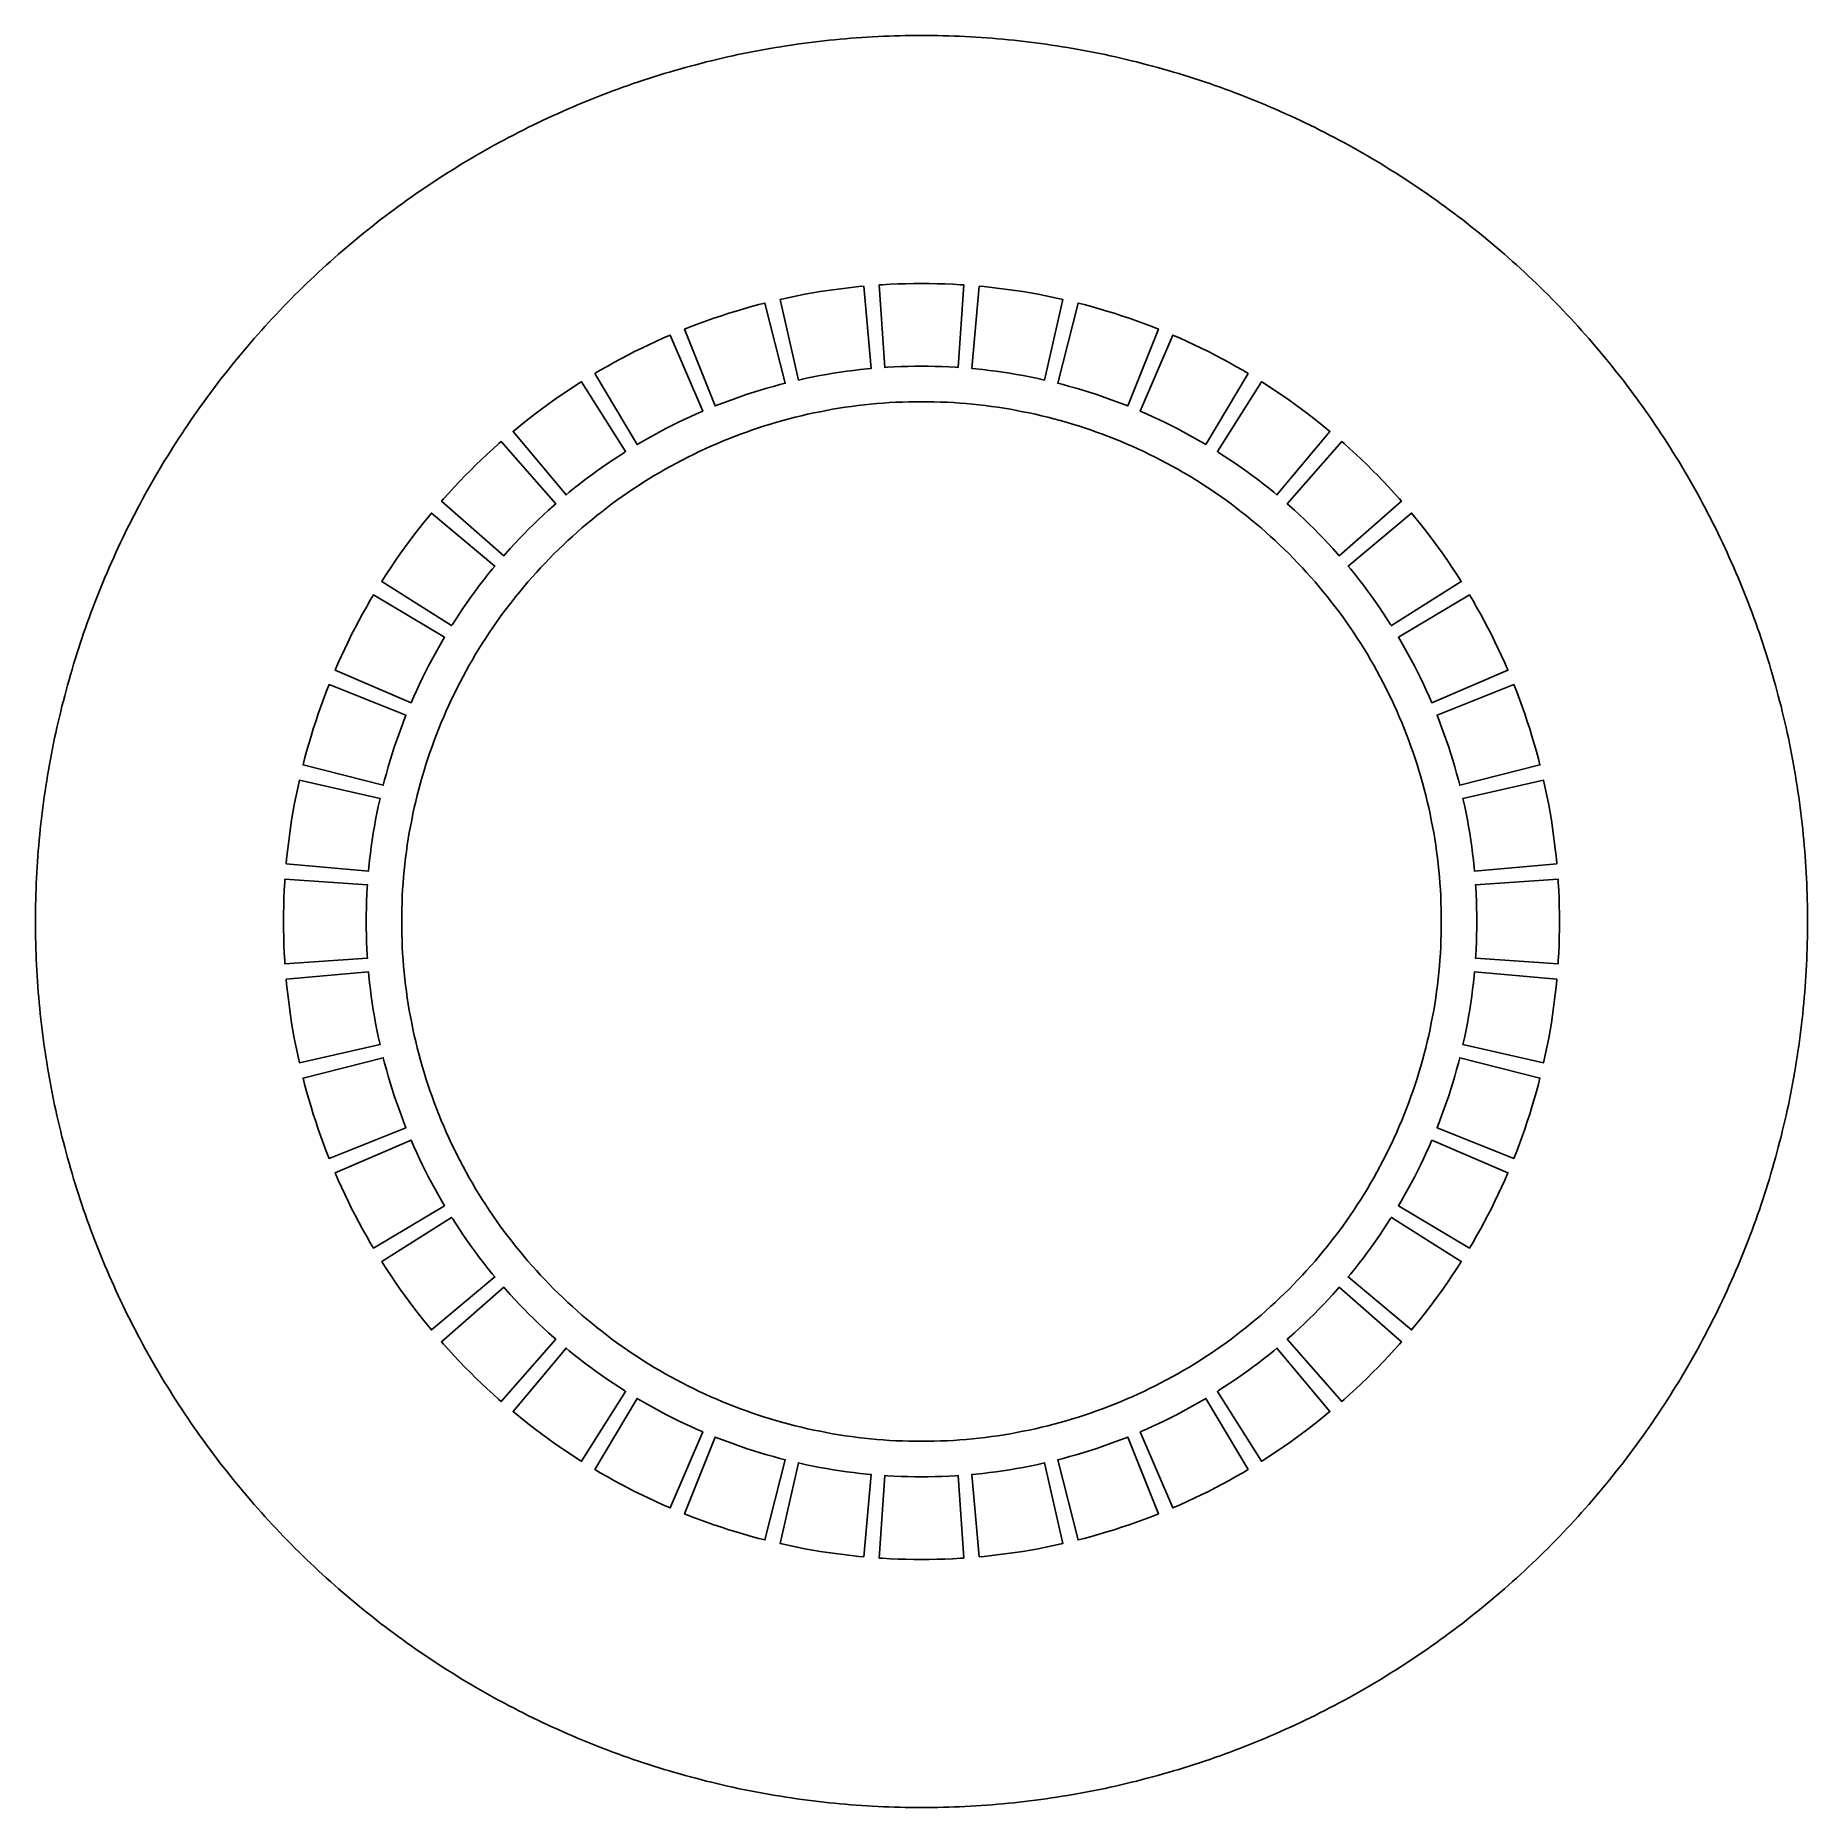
# Model space of a CAD drawing. Header units: metres. Extents: x 0 to 300, y 0 to 300.
import ezdxf

# ---------------------------------------------------------------- set-up
doc = ezdxf.new("R2010")
doc.units = ezdxf.units.M

msp = doc.modelspace()

# ---------------------------------------------------------------- linework, layer by layer
at = {"layer": 'CUT'}
for points in [[(299.9887, 151.8407), (299.9746, 152.761), (299.9548, 153.6812), (299.9294, 154.6012), (299.8984, 155.5211), (299.8617, 156.4407), (299.8193, 157.3602), (299.7713, 158.2793), (299.7177, 159.1981), (299.6585, 160.1166), (299.5936, 161.0347), (299.523, 161.9524), (299.4469, 162.8696), (299.3651, 163.7863), (299.2777, 164.7026), (299.1847, 165.6182), (299.086, 166.5333), (298.9818, 167.4478), (298.8719, 168.3616), (298.7565, 169.2747), (298.6354, 170.1871), (298.5087, 171.0987), (298.3765, 172.0096), (298.2386, 172.9196), (298.0952, 173.8287), (297.9462, 174.737), (297.7916, 175.6443), (297.6315, 176.5506), (297.4658, 177.456), (297.2946, 178.3603), (297.1178, 179.2635), (296.9355, 180.1657), (296.7476, 181.0667), (296.5542, 181.9665), (296.3553, 182.8652), (296.1509, 183.7626), (295.941, 184.6587), (295.7256, 185.5535), (295.5047, 186.447), (295.2783, 187.3391), (295.0465, 188.2298), (294.8092, 189.1191), (294.5664, 190.0069), (294.3182, 190.8932), (294.0646, 191.778), (293.8055, 192.6611), (293.5411, 193.5427), (293.2712, 194.4226), (292.9959, 195.3009), (292.7153, 196.1774), (292.4292, 197.0523), (292.1378, 197.9253), (291.8411, 198.7965), (291.539, 199.6659), (291.2316, 200.5335), (290.9189, 201.3991), (290.6009, 202.2628), (290.2775, 203.1245), (289.9489, 203.9843), (289.615, 204.8419), (289.2759, 205.6976), (288.9315, 206.5511), (288.5819, 207.4025), (288.2271, 208.2518), (287.8671, 209.0988), (287.5019, 209.9436), (287.1315, 210.7862), (286.7559, 211.6265), (286.3752, 212.4644), (285.9894, 213.3), (285.5984, 214.1333), (285.2023, 214.9641), (284.8012, 215.7924), (284.3949, 216.6183), (283.9836, 217.4417), (283.5673, 218.2625), (283.1459, 219.0808), (282.7196, 219.8965), (282.2882, 220.7095), (281.8518, 221.5199), (281.4105, 222.3276), (280.9642, 223.1325), (280.513, 223.9347), (280.0569, 224.7342), (279.5959, 225.5308), (279.13, 226.3245), (278.6593, 227.1154), (278.1837, 227.9034), (277.7033, 228.6885), (277.2181, 229.4705), (276.728, 230.2496), (276.2332, 231.0257), (275.7337, 231.7987), (275.2294, 232.5687), (274.7204, 233.3355), (274.2068, 234.0992), (273.6884, 234.8598), (273.1654, 235.6171), (272.6377, 236.3712), (272.1054, 237.1221), (271.5686, 237.8697), (271.0271, 238.614), (270.4811, 239.3549), (269.9306, 240.0925), (269.3755, 240.8267), (268.816, 241.5574), (268.252, 242.2847), (267.6835, 243.0086), (267.1106, 243.7289), (266.5333, 244.4457), (265.9516, 245.159), (265.3655, 245.8687), (264.7751, 246.5747), (264.1804, 247.2772), (263.5813, 247.9759), (262.978, 248.671), (262.3705, 249.3624), (261.7587, 250.05), (261.1427, 250.7338), (260.5225, 251.4139), (259.8981, 252.0901), (259.2697, 252.7626), (258.6371, 253.4311), (258.0004, 254.0957), (257.3596, 254.7564), (256.7148, 255.4132), (256.066, 256.066), (255.4132, 256.7148), (254.7564, 257.3596), (254.0957, 258.0004), (253.4311, 258.6371), (252.7626, 259.2697), (252.0901, 259.8981), (251.4139, 260.5225), (250.7338, 261.1427), (250.05, 261.7587), (249.3624, 262.3705), (248.671, 262.978), (247.9759, 263.5813), (247.2772, 264.1804), (246.5747, 264.7751), (245.8687, 265.3655), (245.159, 265.9516), (244.4457, 266.5333), (243.7289, 267.1106), (243.0086, 267.6835), (242.2847, 268.252), (241.5574, 268.816), (240.8267, 269.3755), (240.0925, 269.9306), (239.3549, 270.4811), (238.614, 271.0271), (237.8697, 271.5686), (237.1221, 272.1054), (236.3712, 272.6377), (235.6171, 273.1654), (234.8598, 273.6884), (234.0992, 274.2068), (233.3355, 274.7204), (232.5687, 275.2294), (231.7987, 275.7337), (231.0257, 276.2332), (230.2496, 276.728), (229.4705, 277.2181), (228.6885, 277.7033), (227.9034, 278.1837), (227.1154, 278.6593), (226.3245, 279.13), (225.5308, 279.5959), (224.7342, 280.0569), (223.9347, 280.513), (223.1325, 280.9642), (222.3276, 281.4105), (221.5199, 281.8518), (220.7095, 282.2882), (219.8965, 282.7196), (219.0808, 283.1459), (218.2625, 283.5673), (217.4417, 283.9836), (216.6183, 284.3949), (215.7924, 284.8012), (214.9641, 285.2023), (214.1333, 285.5984), (213.3, 285.9894), (212.4644, 286.3752), (211.6265, 286.7559), (210.7862, 287.1315), (209.9436, 287.5019), (209.0988, 287.8671), (208.2518, 288.2271), (207.4025, 288.5819), (206.5511, 288.9315), (205.6976, 289.2759), (204.8419, 289.615), (203.9843, 289.9489), (203.1245, 290.2775), (202.2628, 290.6009), (201.3991, 290.9189), (200.5335, 291.2316), (199.6659, 291.539), (198.7965, 291.8411), (197.9253, 292.1378), (197.0523, 292.4292), (196.1774, 292.7153), (195.3009, 292.9959), (194.4226, 293.2712), (193.5427, 293.5411), (192.6611, 293.8055), (191.778, 294.0646), (190.8932, 294.3182), (190.0069, 294.5664), (189.1191, 294.8092), (188.2298, 295.0465), (187.3391, 295.2783), (186.447, 295.5047), (185.5535, 295.7256), (184.6587, 295.941), (183.7626, 296.1509), (182.8652, 296.3553), (181.9665, 296.5542), (181.0667, 296.7476), (180.1657, 296.9355), (179.2635, 297.1178), (178.3603, 297.2946), (177.456, 297.4658), (176.5506, 297.6315), (175.6443, 297.7916), (174.737, 297.9462), (173.8287, 298.0952), (172.9196, 298.2386), (172.0096, 298.3765), (171.0987, 298.5087), (170.1871, 298.6354), (169.2747, 298.7565), (168.3616, 298.8719), (167.4478, 298.9818), (166.5333, 299.086), (165.6182, 299.1847), (164.7026, 299.2777), (163.7863, 299.3651), (162.8696, 299.4469), (161.9524, 299.523), (161.0347, 299.5936), (160.1166, 299.6585), (159.1981, 299.7177), (158.2793, 299.7713), (157.3602, 299.8193), (156.4407, 299.8617), (155.5211, 299.8984), (154.6012, 299.9294), (153.6812, 299.9548), (152.761, 299.9746), (151.8407, 299.9887), (150.9204, 299.9972), (150, 300), (149.0796, 299.9972), (148.1593, 299.9887), (147.239, 299.9746), (146.3188, 299.9548), (145.3988, 299.9294), (144.4789, 299.8984), (143.5593, 299.8617), (142.6398, 299.8193), (141.7207, 299.7713), (140.8019, 299.7177), (139.8834, 299.6585), (138.9653, 299.5936), (138.0476, 299.523), (137.1304, 299.4469), (136.2137, 299.3651), (135.2974, 299.2777), (134.3818, 299.1847), (133.4667, 299.086), (132.5522, 298.9818), (131.6384, 298.8719), (130.7253, 298.7565), (129.8129, 298.6354), (128.9013, 298.5087), (127.9904, 298.3765), (127.0804, 298.2386), (126.1713, 298.0952), (125.263, 297.9462), (124.3557, 297.7916), (123.4494, 297.6315), (122.544, 297.4658), (121.6397, 297.2946), (120.7365, 297.1178), (119.8343, 296.9355), (118.9333, 296.7476), (118.0335, 296.5542), (117.1348, 296.3553), (116.2374, 296.1509), (115.3413, 295.941), (114.4465, 295.7256), (113.553, 295.5047), (112.6609, 295.2783), (111.7702, 295.0465), (110.8809, 294.8092), (109.9931, 294.5664), (109.1068, 294.3182), (108.222, 294.0646), (107.3389, 293.8055), (106.4573, 293.5411), (105.5774, 293.2712), (104.6991, 292.9959), (103.8226, 292.7153), (102.9477, 292.4292), (102.0747, 292.1378), (101.2035, 291.8411), (100.3341, 291.539), (99.4665, 291.2316), (98.6009, 290.9189), (97.7372, 290.6009), (96.8755, 290.2775), (96.0157, 289.9489), (95.1581, 289.615), (94.3024, 289.2759), (93.4489, 288.9315), (92.5975, 288.5819), (91.7482, 288.2271), (90.9012, 287.8671), (90.0564, 287.5019), (89.2138, 287.1315), (88.3735, 286.7559), (87.5356, 286.3752), (86.7, 285.9894), (85.8667, 285.5984), (85.0359, 285.2023), (84.2076, 284.8012), (83.3817, 284.3949), (82.5583, 283.9836), (81.7375, 283.5673), (80.9192, 283.1459), (80.1035, 282.7196), (79.2905, 282.2882), (78.4801, 281.8518), (77.6724, 281.4105), (76.8675, 280.9642), (76.0653, 280.513), (75.2658, 280.0569), (74.4692, 279.5959), (73.6755, 279.13), (72.8846, 278.6593), (72.0966, 278.1837), (71.3115, 277.7033), (70.5295, 277.2181), (69.7504, 276.728), (68.9743, 276.2332), (68.2013, 275.7337), (67.4313, 275.2294), (66.6645, 274.7204), (65.9008, 274.2068), (65.1402, 273.6884), (64.3829, 273.1654), (63.6288, 272.6377), (62.8779, 272.1054), (62.1303, 271.5686), (61.386, 271.0271), (60.6451, 270.4811), (59.9075, 269.9306), (59.1733, 269.3755), (58.4426, 268.816), (57.7153, 268.252), (56.9914, 267.6835), (56.2711, 267.1106), (55.5543, 266.5333), (54.841, 265.9516), (54.1313, 265.3655), (53.4253, 264.7751), (52.7228, 264.1804), (52.0241, 263.5813), (51.329, 262.978), (50.6376, 262.3705), (49.95, 261.7587), (49.2662, 261.1427), (48.5861, 260.5225), (47.9099, 259.8981), (47.2374, 259.2697), (46.5689, 258.6371), (45.9043, 258.0004), (45.2436, 257.3596), (44.5868, 256.7148), (43.934, 256.066), (43.2852, 255.4132), (42.6404, 254.7564), (41.9996, 254.0957), (41.3629, 253.4311), (40.7303, 252.7626), (40.1019, 252.0901), (39.4775, 251.4139), (38.8573, 250.7338), (38.2413, 250.05), (37.6295, 249.3624), (37.022, 248.671), (36.4187, 247.9759), (35.8196, 247.2772), (35.2249, 246.5747), (34.6345, 245.8687), (34.0484, 245.159), (33.4667, 244.4457), (32.8894, 243.7289), (32.3165, 243.0086), (31.748, 242.2847), (31.184, 241.5574), (30.6245, 240.8267), (30.0694, 240.0925), (29.5189, 239.3549), (28.9729, 238.614), (28.4314, 237.8697), (27.8946, 237.1221), (27.3623, 236.3712), (26.8346, 235.6171), (26.3116, 234.8598), (25.7932, 234.0992), (25.2796, 233.3355), (24.7706, 232.5687), (24.2663, 231.7987), (23.7668, 231.0257), (23.272, 230.2496), (22.7819, 229.4705), (22.2967, 228.6885), (21.8163, 227.9034), (21.3407, 227.1154), (20.87, 226.3245), (20.4041, 225.5308), (19.9431, 224.7342), (19.487, 223.9347), (19.0358, 223.1325), (18.5895, 222.3276), (18.1482, 221.5199), (17.7118, 220.7095), (17.2804, 219.8965), (16.8541, 219.0808), (16.4327, 218.2625), (16.0164, 217.4417), (15.6051, 216.6183), (15.1988, 215.7924), (14.7977, 214.9641), (14.4016, 214.1333), (14.0106, 213.3), (13.6248, 212.4644), (13.2441, 211.6265), (12.8685, 210.7862), (12.4981, 209.9436), (12.1329, 209.0988), (11.7729, 208.2518), (11.4181, 207.4025), (11.0685, 206.5511), (10.7241, 205.6976), (10.385, 204.8419), (10.0511, 203.9843), (9.7225, 203.1245), (9.3991, 202.2628), (9.0811, 201.3991), (8.7684, 200.5335), (8.461, 199.6659), (8.1589, 198.7965), (7.8622, 197.9253), (7.5708, 197.0523), (7.2847, 196.1774), (7.0041, 195.3009), (6.7288, 194.4226), (6.4589, 193.5427), (6.1945, 192.6611), (5.9354, 191.778), (5.6818, 190.8932), (5.4336, 190.0069), (5.1908, 189.1191), (4.9535, 188.2298), (4.7217, 187.3391), (4.4953, 186.447), (4.2744, 185.5535), (4.059, 184.6587), (3.8491, 183.7626), (3.6447, 182.8652), (3.4458, 181.9665), (3.2524, 181.0667), (3.0645, 180.1657), (2.8822, 179.2635), (2.7054, 178.3603), (2.5342, 177.456), (2.3685, 176.5506), (2.2084, 175.6443), (2.0538, 174.737), (1.9048, 173.8287), (1.7614, 172.9196), (1.6235, 172.0096), (1.4913, 171.0987), (1.3646, 170.1871), (1.2435, 169.2747), (1.1281, 168.3616), (1.0182, 167.4478), (0.914, 166.5333), (0.8153, 165.6182), (0.7223, 164.7026), (0.6349, 163.7863), (0.5531, 162.8696), (0.477, 161.9524), (0.4064, 161.0347), (0.3415, 160.1166), (0.2823, 159.1981), (0.2287, 158.2793), (0.1807, 157.3602), (0.1383, 156.4407), (0.1016, 155.5211), (0.0706, 154.6012), (0.0452, 153.6812), (0.0254, 152.761), (0.0113, 151.8407), (0.0028, 150.9204), (0, 150), (0.0028, 149.0796), (0.0113, 148.1593), (0.0254, 147.239), (0.0452, 146.3188), (0.0706, 145.3988), (0.1016, 144.4789), (0.1383, 143.5593), (0.1807, 142.6398), (0.2287, 141.7207), (0.2823, 140.8019), (0.3415, 139.8834), (0.4064, 138.9653), (0.477, 138.0476), (0.5531, 137.1304), (0.6349, 136.2137), (0.7223, 135.2974), (0.8153, 134.3818), (0.914, 133.4667), (1.0182, 132.5522), (1.1281, 131.6384), (1.2435, 130.7253), (1.3646, 129.8129), (1.4913, 128.9013), (1.6235, 127.9904), (1.7614, 127.0804), (1.9048, 126.1713), (2.0538, 125.263), (2.2084, 124.3557), (2.3685, 123.4494), (2.5342, 122.544), (2.7054, 121.6397), (2.8822, 120.7365), (3.0645, 119.8343), (3.2524, 118.9333), (3.4458, 118.0335), (3.6447, 117.1348), (3.8491, 116.2374), (4.059, 115.3413), (4.2744, 114.4465), (4.4953, 113.553), (4.7217, 112.6609), (4.9535, 111.7702), (5.1908, 110.8809), (5.4336, 109.9931), (5.6818, 109.1068), (5.9354, 108.222), (6.1945, 107.3389), (6.4589, 106.4573), (6.7288, 105.5774), (7.0041, 104.6991), (7.2847, 103.8226), (7.5708, 102.9477), (7.8622, 102.0747), (8.1589, 101.2035), (8.461, 100.3341), (8.7684, 99.4665), (9.0811, 98.6009), (9.3991, 97.7372), (9.7225, 96.8755), (10.0511, 96.0157), (10.385, 95.1581), (10.7241, 94.3024), (11.0685, 93.4489), (11.4181, 92.5975), (11.7729, 91.7482), (12.1329, 90.9012), (12.4981, 90.0564), (12.8685, 89.2138), (13.2441, 88.3735), (13.6248, 87.5356), (14.0106, 86.7), (14.4016, 85.8667), (14.7977, 85.0359), (15.1988, 84.2076), (15.6051, 83.3817), (16.0164, 82.5583), (16.4327, 81.7375), (16.8541, 80.9192), (17.2804, 80.1035), (17.7118, 79.2905), (18.1482, 78.4801), (18.5895, 77.6724), (19.0358, 76.8675), (19.487, 76.0653), (19.9431, 75.2658), (20.4041, 74.4692), (20.87, 73.6755), (21.3407, 72.8846), (21.8163, 72.0966), (22.2967, 71.3115), (22.7819, 70.5295), (23.272, 69.7504), (23.7668, 68.9743), (24.2663, 68.2013), (24.7706, 67.4313), (25.2796, 66.6645), (25.7932, 65.9008), (26.3116, 65.1402), (26.8346, 64.3829), (27.3623, 63.6288), (27.8946, 62.8779), (28.4314, 62.1303), (28.9729, 61.386), (29.5189, 60.6451), (30.0694, 59.9075), (30.6245, 59.1733), (31.184, 58.4426), (31.748, 57.7153), (32.3165, 56.9914), (32.8894, 56.2711), (33.4667, 55.5543), (34.0484, 54.841), (34.6345, 54.1313), (35.2249, 53.4253), (35.8196, 52.7228), (36.4187, 52.0241), (37.022, 51.329), (37.6295, 50.6376), (38.2413, 49.95), (38.8573, 49.2662), (39.4775, 48.5861), (40.1019, 47.9099), (40.7303, 47.2374), (41.3629, 46.5689), (41.9996, 45.9043), (42.6404, 45.2436), (43.2852, 44.5868), (43.934, 43.934), (44.5868, 43.2852), (45.2436, 42.6404), (45.9043, 41.9996), (46.5689, 41.3629), (47.2374, 40.7303), (47.9099, 40.1019), (48.5861, 39.4775), (49.2662, 38.8573), (49.95, 38.2413), (50.6376, 37.6295), (51.329, 37.022), (52.0241, 36.4187), (52.7228, 35.8196), (53.4253, 35.2249), (54.1313, 34.6345), (54.841, 34.0484), (55.5543, 33.4667), (56.2711, 32.8894), (56.9914, 32.3165), (57.7153, 31.748), (58.4426, 31.184), (59.1733, 30.6245), (59.9075, 30.0694), (60.6451, 29.5189), (61.386, 28.9729), (62.1303, 28.4314), (62.8779, 27.8946), (63.6288, 27.3623), (64.3829, 26.8346), (65.1402, 26.3116), (65.9008, 25.7932), (66.6645, 25.2796), (67.4313, 24.7706), (68.2013, 24.2663), (68.9743, 23.7668), (69.7504, 23.272), (70.5295, 22.7819), (71.3115, 22.2967), (72.0966, 21.8163), (72.8846, 21.3407), (73.6755, 20.87), (74.4692, 20.4041), (75.2658, 19.9431), (76.0653, 19.487), (76.8675, 19.0358), (77.6724, 18.5895), (78.4801, 18.1482), (79.2905, 17.7118), (80.1035, 17.2804), (80.9192, 16.8541), (81.7375, 16.4327), (82.5583, 16.0164), (83.3817, 15.6051), (84.2076, 15.1988), (85.0359, 14.7977), (85.8667, 14.4016), (86.7, 14.0106), (87.5356, 13.6248), (88.3735, 13.2441), (89.2138, 12.8685), (90.0564, 12.4981), (90.9012, 12.1329), (91.7482, 11.7729), (92.5975, 11.4181), (93.4489, 11.0685), (94.3024, 10.7241), (95.1581, 10.385), (96.0157, 10.0511), (96.8755, 9.7225), (97.7372, 9.3991), (98.6009, 9.0811), (99.4665, 8.7684), (100.3341, 8.461), (101.2035, 8.1589), (102.0747, 7.8622), (102.9477, 7.5708), (103.8226, 7.2847), (104.6991, 7.0041), (105.5774, 6.7288), (106.4573, 6.4589), (107.3389, 6.1945), (108.222, 5.9354), (109.1068, 5.6818), (109.9931, 5.4336), (110.8809, 5.1908), (111.7702, 4.9535), (112.6609, 4.7217), (113.553, 4.4953), (114.4465, 4.2744), (115.3413, 4.059), (116.2374, 3.8491), (117.1348, 3.6447), (118.0335, 3.4458), (118.9333, 3.2524), (119.8343, 3.0645), (120.7365, 2.8822), (121.6397, 2.7054), (122.544, 2.5342), (123.4494, 2.3685), (124.3557, 2.2084), (125.263, 2.0538), (126.1713, 1.9048), (127.0804, 1.7614), (127.9904, 1.6235), (128.9013, 1.4913), (129.8129, 1.3646), (130.7253, 1.2435), (131.6384, 1.1281), (132.5522, 1.0182), (133.4667, 0.914), (134.3818, 0.8153), (135.2974, 0.7223), (136.2137, 0.6349), (137.1304, 0.5531), (138.0476, 0.477), (138.9653, 0.4064), (139.8834, 0.3415), (140.8019, 0.2823), (141.7207, 0.2287), (142.6398, 0.1807), (143.5593, 0.1383), (144.4789, 0.1016), (145.3988, 0.0706), (146.3188, 0.0452), (147.239, 0.0254), (148.1593, 0.0113), (149.0796, 0.0028), (150, 0), (150.9204, 0.0028), (151.8407, 0.0113), (152.761, 0.0254), (153.6812, 0.0452), (154.6012, 0.0706), (155.5211, 0.1016), (156.4407, 0.1383), (157.3602, 0.1807), (158.2793, 0.2287), (159.1981, 0.2823), (160.1166, 0.3415), (161.0347, 0.4064), (161.9524, 0.477), (162.8696, 0.5531), (163.7863, 0.6349), (164.7026, 0.7223), (165.6182, 0.8153), (166.5333, 0.914), (167.4478, 1.0182), (168.3616, 1.1281), (169.2747, 1.2435), (170.1871, 1.3646), (171.0987, 1.4913), (172.0096, 1.6235), (172.9196, 1.7614), (173.8287, 1.9048), (174.737, 2.0538), (175.6443, 2.2084), (176.5506, 2.3685), (177.456, 2.5342), (178.3603, 2.7054), (179.2635, 2.8822), (180.1657, 3.0645), (181.0667, 3.2524), (181.9665, 3.4458), (182.8652, 3.6447), (183.7626, 3.8491), (184.6587, 4.059), (185.5535, 4.2744), (186.447, 4.4953), (187.3391, 4.7217), (188.2298, 4.9535), (189.1191, 5.1908), (190.0069, 5.4336), (190.8932, 5.6818), (191.778, 5.9354), (192.6611, 6.1945), (193.5427, 6.4589), (194.4226, 6.7288), (195.3009, 7.0041), (196.1774, 7.2847), (197.0523, 7.5708), (197.9253, 7.8622), (198.7965, 8.1589), (199.6659, 8.461), (200.5335, 8.7684), (201.3991, 9.0811), (202.2628, 9.3991), (203.1245, 9.7225), (203.9843, 10.0511), (204.8419, 10.385), (205.6976, 10.7241), (206.5511, 11.0685), (207.4025, 11.4181), (208.2518, 11.7729), (209.0988, 12.1329), (209.9436, 12.4981), (210.7862, 12.8685), (211.6265, 13.2441), (212.4644, 13.6248), (213.3, 14.0106), (214.1333, 14.4016), (214.9641, 14.7977), (215.7924, 15.1988), (216.6183, 15.6051), (217.4417, 16.0164), (218.2625, 16.4327), (219.0808, 16.8541), (219.8965, 17.2804), (220.7095, 17.7118), (221.5199, 18.1482), (222.3276, 18.5895), (223.1325, 19.0358), (223.9347, 19.487), (224.7342, 19.9431), (225.5308, 20.4041), (226.3245, 20.87), (227.1154, 21.3407), (227.9034, 21.8163), (228.6885, 22.2967), (229.4705, 22.7819), (230.2496, 23.272), (231.0257, 23.7668), (231.7987, 24.2663), (232.5687, 24.7706), (233.3355, 25.2796), (234.0992, 25.7932), (234.8598, 26.3116), (235.6171, 26.8346), (236.3712, 27.3623), (237.1221, 27.8946), (237.8697, 28.4314), (238.614, 28.9729), (239.3549, 29.5189), (240.0925, 30.0694), (240.8267, 30.6245), (241.5574, 31.184), (242.2847, 31.748), (243.0086, 32.3165), (243.7289, 32.8894), (244.4457, 33.4667), (245.159, 34.0484), (245.8687, 34.6345), (246.5747, 35.2249), (247.2772, 35.8196), (247.9759, 36.4187), (248.671, 37.022), (249.3624, 37.6295), (250.05, 38.2413), (250.7338, 38.8573), (251.4139, 39.4775), (252.0901, 40.1019), (252.7626, 40.7303), (253.4311, 41.3629), (254.0957, 41.9996), (254.7564, 42.6404), (255.4132, 43.2852), (256.066, 43.934), (256.7148, 44.5868), (257.3596, 45.2436), (258.0004, 45.9043), (258.6371, 46.5689), (259.2697, 47.2374), (259.8981, 47.9099), (260.5225, 48.5861), (261.1427, 49.2662), (261.7587, 49.95), (262.3705, 50.6376), (262.978, 51.329), (263.5813, 52.0241), (264.1804, 52.7228), (264.7751, 53.4253), (265.3655, 54.1313), (265.9516, 54.841), (266.5333, 55.5543), (267.1106, 56.2711), (267.6835, 56.9914), (268.252, 57.7153), (268.816, 58.4426), (269.3755, 59.1733), (269.9306, 59.9075), (270.4811, 60.6451), (271.0271, 61.386), (271.5686, 62.1303), (272.1054, 62.8779), (272.6377, 63.6288), (273.1654, 64.3829), (273.6884, 65.1402), (274.2068, 65.9008), (274.7204, 66.6645), (275.2294, 67.4313), (275.7337, 68.2013), (276.2332, 68.9743), (276.728, 69.7504), (277.2181, 70.5295), (277.7033, 71.3115), (278.1837, 72.0966), (278.6593, 72.8846), (279.13, 73.6755), (279.5959, 74.4692), (280.0569, 75.2658), (280.513, 76.0653), (280.9642, 76.8675), (281.4105, 77.6724), (281.8518, 78.4801), (282.2882, 79.2905), (282.7196, 80.1035), (283.1459, 80.9192), (283.5673, 81.7375), (283.9836, 82.5583), (284.3949, 83.3817), (284.8012, 84.2076), (285.2023, 85.0359), (285.5984, 85.8667), (285.9894, 86.7), (286.3752, 87.5356), (286.7559, 88.3735), (287.1315, 89.2138), (287.5019, 90.0564), (287.8671, 90.9012), (288.2271, 91.7482), (288.5819, 92.5975), (288.9315, 93.4489), (289.2759, 94.3024), (289.615, 95.1581), (289.9489, 96.0157), (290.2775, 96.8755), (290.6009, 97.7372), (290.9189, 98.6009), (291.2316, 99.4665), (291.539, 100.3341), (291.8411, 101.2035), (292.1378, 102.0747), (292.4292, 102.9477), (292.7153, 103.8226), (292.9959, 104.6991), (293.2712, 105.5774), (293.5411, 106.4573), (293.8055, 107.3389), (294.0646, 108.222), (294.3182, 109.1068), (294.5664, 109.9931), (294.8092, 110.8809), (295.0465, 111.7702), (295.2783, 112.6609), (295.5047, 113.553), (295.7256, 114.4465), (295.941, 115.3413), (296.1509, 116.2374), (296.3553, 117.1348), (296.5542, 118.0335), (296.7476, 118.9333), (296.9355, 119.8343), (297.1178, 120.7365), (297.2946, 121.6397), (297.4658, 122.544), (297.6315, 123.4494), (297.7916, 124.3557), (297.9462, 125.263), (298.0952, 126.1713), (298.2386, 127.0804), (298.3765, 127.9904), (298.5087, 128.9013), (298.6354, 129.8129), (298.7565, 130.7253), (298.8719, 131.6384), (298.9818, 132.5522), (299.086, 133.4667), (299.1847, 134.3818), (299.2777, 135.2974), (299.3651, 136.2137), (299.4469, 137.1304), (299.523, 138.0476), (299.5936, 138.9653), (299.6585, 139.8834), (299.7177, 140.8019), (299.7713, 141.7207), (299.8193, 142.6398), (299.8617, 143.5593), (299.8984, 144.4789), (299.9294, 145.3988), (299.9548, 146.3188), (299.9746, 147.239), (299.9887, 148.1593), (299.9972, 149.0796), (300, 150), (299.9972, 150.9204), (299.9887, 151.8407)], [(147.6931, 243.9717), (146.5401, 243.9363), (145.3876, 243.8868), (144.2359, 243.8231), (143.7719, 243.7917), (142.8444, 257.7607), (143.3774, 257.7968), (144.7007, 257.8699), (146.0248, 257.9268), (147.3495, 257.9675), (148.6747, 257.9919), (150, 258), (151.3253, 257.9919), (152.6505, 257.9675), (153.9752, 257.9268), (155.2993, 257.8699), (156.6226, 257.7968), (157.1556, 257.7607), (156.2281, 243.7917), (155.7641, 243.8231), (154.6124, 243.8868), (153.4599, 243.9363), (152.3069, 243.9717), (151.1535, 243.9929), (150, 244), (148.8465, 243.9929), (147.6931, 243.9717)], [(132.7943, 242.4119), (131.6615, 242.1938), (130.5315, 241.9618), (129.4045, 241.716), (129.1762, 241.6633), (126.0748, 255.3152), (126.3371, 255.3758), (127.632, 255.6583), (128.9302, 255.9248), (130.2317, 256.1754), (131.5361, 256.41), (132.8433, 256.6286), (134.1531, 256.8311), (135.4653, 257.0175), (136.7796, 257.1878), (138.096, 257.342), (139.4141, 257.48), (140.2101, 257.5534), (141.4791, 243.6113), (140.7864, 243.5474), (139.6391, 243.4273), (138.4934, 243.2931), (137.3494, 243.1448), (136.2073, 242.9826), (135.0673, 242.8063), (133.9296, 242.6161), (132.7943, 242.4119)], [(162.6506, 243.1448), (161.5066, 243.2931), (160.3609, 243.4273), (159.2136, 243.5474), (158.5209, 243.6113), (159.7899, 257.5534), (160.5859, 257.48), (161.904, 257.342), (163.2204, 257.1878), (164.5347, 257.0175), (165.8469, 256.8311), (167.1567, 256.6286), (168.4639, 256.41), (169.7683, 256.1754), (171.0698, 255.9248), (172.368, 255.6583), (173.6629, 255.3758), (173.9252, 255.3152), (170.8238, 241.6633), (170.5955, 241.716), (169.4685, 241.9618), (168.3385, 242.1938), (167.2057, 242.4119), (166.0704, 242.6161), (164.9327, 242.8063), (163.7927, 242.9826), (162.6506, 243.1448)], [(118.3324, 238.5051), (117.2486, 238.1099), (116.1699, 237.7013), (115.0962, 237.2796), (115.0929, 237.2782), (109.894, 250.2771), (109.8977, 250.2787), (111.1313, 250.7632), (112.3708, 251.2326), (113.6159, 251.6868), (114.8665, 252.1256), (116.1224, 252.549), (117.3834, 252.9571), (118.6493, 253.3496), (119.9199, 253.7265), (121.195, 254.0878), (122.4745, 254.4335), (123.5054, 254.6984), (126.9399, 241.1264), (126.0426, 240.8958), (124.929, 240.595), (123.8191, 240.2805), (122.7132, 239.9524), (121.6114, 239.6108), (120.5139, 239.2556), (119.4208, 238.8871), (118.3324, 238.5051)], [(177.2868, 239.9524), (176.1809, 240.2805), (175.071, 240.595), (173.9574, 240.8958), (173.0601, 241.1264), (176.4946, 254.6984), (177.5255, 254.4335), (178.805, 254.0878), (180.0801, 253.7265), (181.3507, 253.3496), (182.6166, 252.9571), (183.8776, 252.549), (185.1335, 252.1256), (186.3841, 251.6868), (187.6292, 251.2326), (188.8687, 250.7632), (190.1023, 250.2787), (190.106, 250.2771), (184.9071, 237.2782), (184.9038, 237.2796), (183.8301, 237.7013), (182.7514, 238.1099), (181.6676, 238.5051), (180.5792, 238.8871), (179.4861, 239.2556), (178.3886, 239.6108), (177.2868, 239.9524)], [(105.6887, 232.9006), (104.6747, 232.3506), (103.6676, 231.7882), (102.6674, 231.2134), (101.8699, 230.7421), (94.7016, 242.7675), (95.6179, 243.3091), (96.767, 243.9694), (97.9242, 244.6156), (99.0892, 245.2475), (100.2618, 245.8651), (101.442, 246.4682), (102.6294, 247.0568), (103.824, 247.6308), (105.0256, 248.1901), (106.2339, 248.7347), (107.4489, 249.2643), (107.4526, 249.2659), (112.968, 236.3981), (112.9647, 236.3967), (111.9073, 235.9357), (110.8556, 235.4618), (109.8098, 234.975), (108.7701, 234.4754), (107.7365, 233.9631), (106.7094, 233.4381), (105.6887, 232.9006)], [(191.2299, 234.4754), (190.1902, 234.975), (189.1444, 235.4618), (188.0927, 235.9357), (187.0353, 236.3967), (187.032, 236.3981), (192.5474, 249.2659), (192.5511, 249.2643), (193.7661, 248.7347), (194.9744, 248.1901), (196.176, 247.6308), (197.3706, 247.0568), (198.558, 246.4682), (199.7382, 245.8651), (200.9108, 245.2475), (202.0758, 244.6156), (203.233, 243.9694), (204.3821, 243.3091), (205.2984, 242.7675), (198.1301, 230.7421), (197.3326, 231.2134), (196.3324, 231.7882), (195.3253, 232.3506), (194.3113, 232.9006), (193.2906, 233.4381), (192.2635, 233.9631), (191.2299, 234.4754)], [(94.0043, 225.5015), (93.082, 224.8087), (92.1682, 224.1046), (91.2632, 223.3893), (90.367, 222.663), (89.832, 222.2184), (80.8708, 232.9743), (81.4855, 233.4851), (82.5152, 234.3196), (83.555, 235.1414), (84.6048, 235.9504), (85.6645, 236.7464), (86.7338, 237.5294), (87.8127, 238.2992), (88.901, 239.0556), (89.9984, 239.7987), (91.1049, 240.5283), (92.2203, 241.2442), (92.4485, 241.3868), (99.9089, 229.5403), (99.7102, 229.4162), (98.7395, 228.7931), (97.7764, 228.1581), (96.8212, 227.5114), (95.874, 226.853), (94.935, 226.183), (94.0043, 225.5015)], [(204.126, 226.853), (203.1788, 227.5114), (202.2236, 228.1581), (201.2605, 228.7931), (200.2898, 229.4162), (200.0911, 229.5403), (207.5515, 241.3868), (207.7797, 241.2442), (208.8951, 240.5283), (210.0016, 239.7987), (211.099, 239.0556), (212.1873, 238.2992), (213.2662, 237.5294), (214.3355, 236.7464), (215.3952, 235.9504), (216.445, 235.1414), (217.4848, 234.3196), (218.5145, 233.4851), (219.1292, 232.9743), (210.168, 222.2184), (209.633, 222.663), (208.7368, 223.3893), (207.8318, 224.1046), (206.918, 224.8087), (205.9957, 225.5015), (205.065, 226.183), (204.126, 226.853)], [(237.9735, 147.8404), (237.9404, 146.761), (237.894, 145.682), (237.8344, 144.6038), (237.7616, 143.5263), (237.6755, 142.4498), (237.5763, 141.3745), (237.4638, 140.3004), (237.3382, 139.2279), (237.1994, 138.1569), (237.0475, 137.0877), (236.8825, 136.0205), (236.7044, 134.9554), (236.5133, 133.8925), (236.3091, 132.8321), (236.0919, 131.7742), (235.8618, 130.7191), (235.6187, 129.6669), (235.3628, 128.6177), (235.0939, 127.5718), (234.8123, 126.5293), (234.5179, 125.4903), (234.2107, 124.4549), (233.8909, 123.4235), (233.5585, 122.396), (233.2134, 121.3727), (232.8559, 120.3537), (232.4858, 119.3392), (232.1034, 118.3292), (231.7085, 117.3241), (231.3014, 116.3239), (230.882, 115.3287), (230.4505, 114.3388), (230.0068, 113.3542), (229.5511, 112.3752), (229.0834, 111.4018), (228.6037, 110.4342), (228.1123, 109.4726), (227.6091, 108.5171), (227.0942, 107.5678), (226.5677, 106.625), (226.0296, 105.6886), (225.4801, 104.759), (224.9193, 103.8361), (224.3471, 102.9202), (223.7638, 102.0114), (223.1693, 101.1098), (222.5639, 100.2156), (221.9475, 99.3289), (221.3202, 98.4498), (220.6823, 97.5785), (220.0336, 96.715), (219.3745, 95.8596), (218.7049, 95.0124), (218.0249, 94.1734), (217.3347, 93.3428), (216.6344, 92.5208), (215.924, 91.7074), (215.2037, 90.9028), (214.4736, 90.1071), (213.7337, 89.3204), (212.9843, 88.5429), (212.2254, 87.7746), (211.4571, 87.0157), (210.6796, 86.2663), (209.8929, 85.5264), (209.0972, 84.7963), (208.2926, 84.076), (207.4792, 83.3656), (206.6572, 82.6653), (205.8266, 81.9751), (204.9876, 81.2951), (204.1404, 80.6255), (203.285, 79.9664), (202.4215, 79.3177), (201.5502, 78.6798), (200.6711, 78.0525), (199.7844, 77.4361), (198.8902, 76.8307), (197.9886, 76.2362), (197.0798, 75.6529), (196.1639, 75.0807), (195.241, 74.5199), (194.3114, 73.9704), (193.375, 73.4323), (192.4322, 72.9058), (191.4829, 72.3909), (190.5274, 71.8877), (189.5658, 71.3963), (188.5982, 70.9166), (187.6248, 70.4489), (186.6458, 69.9932), (185.6612, 69.5495), (184.6713, 69.118), (183.6761, 68.6986), (182.6759, 68.2915), (181.6708, 67.8966), (180.6608, 67.5142), (179.6463, 67.1441), (178.6273, 66.7866), (177.604, 66.4415), (176.5765, 66.1091), (175.5451, 65.7893), (174.5097, 65.4821), (173.4707, 65.1877), (172.4282, 64.9061), (171.3823, 64.6372), (170.3331, 64.3813), (169.2809, 64.1382), (168.2258, 63.9081), (167.1679, 63.6909), (166.1075, 63.4867), (165.0446, 63.2956), (163.9795, 63.1175), (162.9123, 62.9525), (161.8431, 62.8006), (160.7721, 62.6618), (159.6996, 62.5362), (158.6255, 62.4237), (157.5502, 62.3245), (156.4737, 62.2384), (155.3962, 62.1656), (154.318, 62.106), (153.239, 62.0596), (152.1596, 62.0265), (151.0799, 62.0066), (150, 62), (148.9201, 62.0066), (147.8404, 62.0265), (146.761, 62.0596), (145.682, 62.106), (144.6038, 62.1656), (143.5263, 62.2384), (142.4498, 62.3245), (141.3745, 62.4237), (140.3004, 62.5362), (139.2279, 62.6618), (138.1569, 62.8006), (137.0877, 62.9525), (136.0205, 63.1175), (134.9554, 63.2956), (133.8925, 63.4867), (132.8321, 63.6909), (131.7742, 63.9081), (130.7191, 64.1382), (129.6669, 64.3813), (128.6177, 64.6372), (127.5718, 64.9061), (126.5293, 65.1877), (125.4903, 65.4821), (124.4549, 65.7893), (123.4235, 66.1091), (122.396, 66.4415), (121.3727, 66.7866), (120.3537, 67.1441), (119.3392, 67.5142), (118.3292, 67.8966), (117.3241, 68.2915), (116.3239, 68.6986), (115.3287, 69.118), (114.3388, 69.5495), (113.3542, 69.9932), (112.3752, 70.4489), (111.4018, 70.9166), (110.4342, 71.3963), (109.4726, 71.8877), (108.5171, 72.3909), (107.5678, 72.9058), (106.625, 73.4323), (105.6886, 73.9704), (104.759, 74.5199), (103.8361, 75.0807), (102.9202, 75.6529), (102.0114, 76.2362), (101.1098, 76.8307), (100.2156, 77.4361), (99.3289, 78.0525), (98.4498, 78.6798), (97.5785, 79.3177), (96.715, 79.9664), (95.8596, 80.6255), (95.0124, 81.2951), (94.1734, 81.9751), (93.3428, 82.6653), (92.5208, 83.3656), (91.7074, 84.076), (90.9028, 84.7963), (90.1071, 85.5264), (89.3204, 86.2663), (88.5429, 87.0157), (87.7746, 87.7746), (87.0157, 88.5429), (86.2663, 89.3204), (85.5264, 90.1071), (84.7963, 90.9028), (84.076, 91.7074), (83.3656, 92.5208), (82.6653, 93.3428), (81.9751, 94.1734), (81.2951, 95.0124), (80.6255, 95.8596), (79.9664, 96.715), (79.3177, 97.5785), (78.6798, 98.4498), (78.0525, 99.3289), (77.4361, 100.2156), (76.8307, 101.1098), (76.2362, 102.0114), (75.6529, 102.9202), (75.0807, 103.8361), (74.5199, 104.759), (73.9704, 105.6886), (73.4323, 106.625), (72.9058, 107.5678), (72.3909, 108.5171), (71.8877, 109.4726), (71.3963, 110.4342), (70.9166, 111.4018), (70.4489, 112.3752), (69.9932, 113.3542), (69.5495, 114.3388), (69.118, 115.3287), (68.6986, 116.3239), (68.2915, 117.3241), (67.8966, 118.3292), (67.5142, 119.3392), (67.1441, 120.3537), (66.7866, 121.3727), (66.4415, 122.396), (66.1091, 123.4235), (65.7893, 124.4549), (65.4821, 125.4903), (65.1877, 126.5293), (64.9061, 127.5718), (64.6372, 128.6177), (64.3813, 129.6669), (64.1382, 130.7191), (63.9081, 131.7742), (63.6909, 132.8321), (63.4867, 133.8925), (63.2956, 134.9554), (63.1175, 136.0205), (62.9525, 137.0877), (62.8006, 138.1569), (62.6618, 139.2279), (62.5362, 140.3004), (62.4237, 141.3745), (62.3245, 142.4498), (62.2384, 143.5263), (62.1656, 144.6038), (62.106, 145.682), (62.0596, 146.761), (62.0265, 147.8404), (62.0066, 148.9201), (62, 150), (62.0066, 151.0799), (62.0265, 152.1596), (62.0596, 153.239), (62.106, 154.318), (62.1656, 155.3962), (62.2384, 156.4737), (62.3245, 157.5502), (62.4237, 158.6255), (62.5362, 159.6996), (62.6618, 160.7721), (62.8006, 161.8431), (62.9525, 162.9123), (63.1175, 163.9795), (63.2956, 165.0446), (63.4867, 166.1075), (63.6909, 167.1679), (63.9081, 168.2258), (64.1382, 169.2809), (64.3813, 170.3331), (64.6372, 171.3823), (64.9061, 172.4282), (65.1877, 173.4707), (65.4821, 174.5097), (65.7893, 175.5451), (66.1091, 176.5765), (66.4415, 177.604), (66.7866, 178.6273), (67.1441, 179.6463), (67.5142, 180.6608), (67.8966, 181.6708), (68.2915, 182.6759), (68.6986, 183.6761), (69.118, 184.6713), (69.5495, 185.6612), (69.9932, 186.6458), (70.4489, 187.6248), (70.9166, 188.5982), (71.3963, 189.5658), (71.8877, 190.5274), (72.3909, 191.4829), (72.9058, 192.4322), (73.4323, 193.375), (73.9704, 194.3114), (74.5199, 195.241), (75.0807, 196.1639), (75.6529, 197.0798), (76.2362, 197.9886), (76.8307, 198.8902), (77.4361, 199.7844), (78.0525, 200.6711), (78.6798, 201.5502), (79.3177, 202.4215), (79.9664, 203.285), (80.6255, 204.1404), (81.2951, 204.9876), (81.9751, 205.8266), (82.6653, 206.6572), (83.3656, 207.4792), (84.076, 208.2926), (84.7963, 209.0972), (85.5264, 209.8929), (86.2663, 210.6796), (87.0157, 211.4571), (87.7746, 212.2254), (88.5429, 212.9843), (89.3204, 213.7337), (90.1071, 214.4736), (90.9028, 215.2037), (91.7074, 215.924), (92.5208, 216.6344), (93.3428, 217.3347), (94.1734, 218.0249), (95.0124, 218.7049), (95.8596, 219.3745), (96.715, 220.0336), (97.5785, 220.6823), (98.4498, 221.3202), (99.3289, 221.9475), (100.2156, 222.5639), (101.1098, 223.1693), (102.0114, 223.7638), (102.9202, 224.3471), (103.8361, 224.9193), (104.759, 225.4801), (105.6886, 226.0296), (106.625, 226.5677), (107.5678, 227.0942), (108.5171, 227.6091), (109.4726, 228.1123), (110.4342, 228.6037), (111.4018, 229.0834), (112.3752, 229.5511), (113.3542, 230.0068), (114.3388, 230.4505), (115.3287, 230.882), (116.3239, 231.3014), (117.3241, 231.7085), (118.3292, 232.1034), (119.3392, 232.4858), (120.3537, 232.8559), (121.3727, 233.2134), (122.396, 233.5585), (123.4235, 233.8909), (124.4549, 234.2107), (125.4903, 234.5179), (126.5293, 234.8123), (127.5718, 235.0939), (128.6177, 235.3628), (129.6669, 235.6187), (130.7191, 235.8618), (131.7742, 236.0919), (132.8321, 236.3091), (133.8925, 236.5133), (134.9554, 236.7044), (136.0205, 236.8825), (137.0877, 237.0475), (138.1569, 237.1994), (139.2279, 237.3382), (140.3004, 237.4638), (141.3745, 237.5763), (142.4498, 237.6755), (143.5263, 237.7616), (144.6038, 237.8344), (145.682, 237.894), (146.761, 237.9404), (147.8404, 237.9735), (148.9201, 237.9934), (150, 238), (151.0799, 237.9934), (152.1596, 237.9735), (153.239, 237.9404), (154.318, 237.894), (155.3962, 237.8344), (156.4737, 237.7616), (157.5502, 237.6755), (158.6255, 237.5763), (159.6996, 237.4638), (160.7721, 237.3382), (161.8431, 237.1994), (162.9123, 237.0475), (163.9795, 236.8825), (165.0446, 236.7044), (166.1075, 236.5133), (167.1679, 236.3091), (168.2258, 236.0919), (169.2809, 235.8618), (170.3331, 235.6187), (171.3823, 235.3628), (172.4282, 235.0939), (173.4707, 234.8123), (174.5097, 234.5179), (175.5451, 234.2107), (176.5765, 233.8909), (177.604, 233.5585), (178.6273, 233.2134), (179.6463, 232.8559), (180.6608, 232.4858), (181.6708, 232.1034), (182.6759, 231.7085), (183.6761, 231.3014), (184.6713, 230.882), (185.6612, 230.4505), (186.6458, 230.0068), (187.6248, 229.5511), (188.5982, 229.0834), (189.5658, 228.6037), (190.5274, 228.1123), (191.4829, 227.6091), (192.4322, 227.0942), (193.375, 226.5677), (194.3114, 226.0296), (195.241, 225.4801), (196.1639, 224.9193), (197.0798, 224.3471), (197.9886, 223.7638), (198.8902, 223.1693), (199.7844, 222.5639), (200.6711, 221.9475), (201.5502, 221.3202), (202.4215, 220.6823), (203.285, 220.0336), (204.1404, 219.3745), (204.9876, 218.7049), (205.8266, 218.0249), (206.6572, 217.3347), (207.4792, 216.6344), (208.2926, 215.924), (209.0972, 215.2037), (209.8929, 214.4736), (210.6796, 213.7337), (211.4571, 212.9843), (212.2254, 212.2254), (212.9843, 211.4571), (213.7337, 210.6796), (214.4736, 209.8929), (215.2037, 209.0972), (215.924, 208.2926), (216.6344, 207.4792), (217.3347, 206.6572), (218.0249, 205.8266), (218.7049, 204.9876), (219.3745, 204.1404), (220.0336, 203.285), (220.6823, 202.4215), (221.3202, 201.5502), (221.9475, 200.6711), (222.5639, 199.7844), (223.1693, 198.8902), (223.7638, 197.9886), (224.3471, 197.0798), (224.9193, 196.1639), (225.4801, 195.241), (226.0296, 194.3114), (226.5677, 193.375), (227.0942, 192.4322), (227.6091, 191.4829), (228.1123, 190.5274), (228.6037, 189.5658), (229.0834, 188.5982), (229.5511, 187.6248), (230.0068, 186.6458), (230.4505, 185.6612), (230.882, 184.6713), (231.3014, 183.6761), (231.7085, 182.6759), (232.1034, 181.6708), (232.4858, 180.6608), (232.8559, 179.6463), (233.2134, 178.6273), (233.5585, 177.604), (233.8909, 176.5765), (234.2107, 175.5451), (234.5179, 174.5097), (234.8123, 173.4707), (235.0939, 172.4282), (235.3628, 171.3823), (235.6187, 170.3331), (235.8618, 169.2809), (236.0919, 168.2258), (236.3091, 167.1679), (236.5133, 166.1075), (236.7044, 165.0446), (236.8825, 163.9795), (237.0475, 162.9123), (237.1994, 161.8431), (237.3382, 160.7721), (237.4638, 159.6996), (237.5763, 158.6255), (237.6755, 157.5502), (237.7616, 156.4737), (237.8344, 155.3962), (237.894, 154.318), (237.9404, 153.239), (237.9735, 152.1596), (237.9934, 151.0799), (238, 150), (237.9934, 148.9201), (237.9735, 147.8404)], [(82.7213, 215.6474), (81.9208, 214.8168), (81.1305, 213.9765), (80.3506, 213.1265), (79.5812, 212.2671), (79.2753, 211.9169), (68.7419, 221.1385), (69.0933, 221.5409), (69.9773, 222.5284), (70.8733, 223.5049), (71.7813, 224.4704), (72.7011, 225.4246), (73.6325, 226.3675), (74.5754, 227.2989), (75.5296, 228.2187), (76.4951, 229.1267), (77.4716, 230.0227), (78.4591, 230.9067), (78.8615, 231.2581), (88.0831, 220.7247), (87.7329, 220.4188), (86.8735, 219.6494), (86.0235, 218.8695), (85.1832, 218.0792), (84.3526, 217.2787), (83.532, 216.468), (82.7213, 215.6474)], [(214.8168, 218.0792), (213.9765, 218.8695), (213.1265, 219.6494), (212.2671, 220.4188), (211.9169, 220.7247), (221.1385, 231.2581), (221.5409, 230.9067), (222.5284, 230.0227), (223.5049, 229.1267), (224.4704, 228.2187), (225.4246, 227.2989), (226.3675, 226.3675), (227.2989, 225.4246), (228.2187, 224.4704), (229.1267, 223.5049), (230.0227, 222.5284), (230.9067, 221.5409), (231.2581, 221.1385), (220.7247, 211.9169), (220.4188, 212.2671), (219.6494, 213.1265), (218.8695, 213.9765), (218.0792, 214.8168), (217.2787, 215.6474), (216.468, 216.468), (215.6474, 217.2787), (214.8168, 218.0792)], [(72.4886, 203.1788), (71.8419, 202.2236), (71.2069, 201.2605), (70.5838, 200.2898), (70.4597, 200.0911), (58.6132, 207.5515), (58.7558, 207.7797), (59.4717, 208.8951), (60.2013, 210.0016), (60.9444, 211.099), (61.7008, 212.1873), (62.4706, 213.2662), (63.2536, 214.3355), (64.0496, 215.3952), (64.8586, 216.445), (65.6804, 217.4848), (66.5149, 218.5145), (67.0257, 219.1292), (77.7816, 210.168), (77.337, 209.633), (76.6107, 208.7368), (75.8954, 207.8318), (75.1913, 206.918), (74.4985, 205.9957), (73.817, 205.065), (73.147, 204.126), (72.4886, 203.1788)], [(224.8087, 206.918), (224.1046, 207.8318), (223.3893, 208.7368), (222.663, 209.633), (222.2184, 210.168), (232.9743, 219.1292), (233.4851, 218.5145), (234.3196, 217.4848), (235.1414, 216.445), (235.9504, 215.3952), (236.7464, 214.3355), (237.5294, 213.2662), (238.2992, 212.1873), (239.0556, 211.099), (239.7987, 210.0016), (240.5283, 208.8951), (241.2442, 207.7797), (241.3868, 207.5515), (229.5403, 200.0911), (229.4162, 200.2898), (228.7931, 201.2605), (228.1581, 202.2236), (227.5114, 203.1788), (226.853, 204.126), (226.183, 205.065), (225.5015, 205.9957), (224.8087, 206.918)], [(65.025, 190.1902), (64.5382, 189.1444), (64.0643, 188.0927), (63.6033, 187.0353), (63.6019, 187.032), (50.7341, 192.5474), (50.7357, 192.5511), (51.2653, 193.7661), (51.8099, 194.9744), (52.3692, 196.176), (52.9432, 197.3706), (53.5318, 198.558), (54.1349, 199.7382), (54.7525, 200.9108), (55.3844, 202.0758), (56.0306, 203.233), (56.6909, 204.3821), (57.2325, 205.2984), (69.2579, 198.1301), (68.7866, 197.3326), (68.2118, 196.3324), (67.6494, 195.3253), (67.0994, 194.3113), (66.5619, 193.2906), (66.0369, 192.2635), (65.5246, 191.2299), (65.025, 190.1902)], [(232.9006, 194.3113), (232.3506, 195.3253), (231.7882, 196.3324), (231.2134, 197.3326), (230.7421, 198.1301), (242.7675, 205.2984), (243.3091, 204.3821), (243.9694, 203.233), (244.6156, 202.0758), (245.2475, 200.9108), (245.8651, 199.7382), (246.4682, 198.558), (247.0568, 197.3706), (247.6308, 196.176), (248.1901, 194.9744), (248.7347, 193.7661), (249.2643, 192.5511), (249.2659, 192.5474), (236.3981, 187.032), (236.3967, 187.0353), (235.9357, 188.0927), (235.4618, 189.1444), (234.975, 190.1902), (234.4754, 191.2299), (233.9631, 192.2635), (233.4381, 193.2906), (232.9006, 194.3113)], [(60.0476, 177.2868), (59.7195, 176.1809), (59.405, 175.071), (59.1042, 173.9574), (58.8736, 173.0601), (45.3016, 176.4946), (45.5665, 177.5255), (45.9122, 178.805), (46.2735, 180.0801), (46.6504, 181.3507), (47.0429, 182.6166), (47.451, 183.8776), (47.8744, 185.1335), (48.3132, 186.3841), (48.7674, 187.6292), (49.2368, 188.8687), (49.7213, 190.1023), (49.7229, 190.106), (62.7218, 184.9071), (62.7204, 184.9038), (62.2987, 183.8301), (61.8901, 182.7514), (61.4949, 181.6676), (61.1129, 180.5792), (60.7444, 179.4861), (60.3892, 178.3886), (60.0476, 177.2868)], [(238.8871, 180.5792), (238.5051, 181.6676), (238.1099, 182.7514), (237.7013, 183.8301), (237.2796, 184.9038), (237.2782, 184.9071), (250.2771, 190.106), (250.2787, 190.1023), (250.7632, 188.8687), (251.2326, 187.6292), (251.6868, 186.3841), (252.1256, 185.1335), (252.549, 183.8776), (252.9571, 182.6166), (253.3496, 181.3507), (253.7265, 180.0801), (254.0878, 178.805), (254.4335, 177.5255), (254.6984, 176.4946), (241.1264, 173.0601), (240.8958, 173.9574), (240.595, 175.071), (240.2805, 176.1809), (239.9524, 177.2868), (239.6108, 178.3886), (239.2556, 179.4861), (238.8871, 180.5792)], [(57.0174, 163.7927), (56.8552, 162.6506), (56.7069, 161.5066), (56.5727, 160.3609), (56.4526, 159.2136), (56.3887, 158.5209), (42.4466, 159.7899), (42.52, 160.5859), (42.658, 161.904), (42.8122, 163.2204), (42.9825, 164.5347), (43.1689, 165.8469), (43.3714, 167.1567), (43.59, 168.4639), (43.8246, 169.7683), (44.0752, 171.0698), (44.3417, 172.368), (44.6242, 173.6629), (44.6848, 173.9252), (58.3367, 170.8238), (58.284, 170.5955), (58.0382, 169.4685), (57.8062, 168.3385), (57.5881, 167.2057), (57.3839, 166.0704), (57.1937, 164.9327), (57.0174, 163.7927)], [(242.6161, 166.0704), (242.4119, 167.2057), (242.1938, 168.3385), (241.9618, 169.4685), (241.716, 170.5955), (241.6633, 170.8238), (255.3152, 173.9252), (255.3758, 173.6629), (255.6583, 172.368), (255.9248, 171.0698), (256.1754, 169.7683), (256.41, 168.4639), (256.6286, 167.1567), (256.8311, 165.8469), (257.0175, 164.5347), (257.1878, 163.2204), (257.342, 161.904), (257.48, 160.5859), (257.5534, 159.7899), (243.6113, 158.5209), (243.5474, 159.2136), (243.4273, 160.3609), (243.2931, 161.5066), (243.1448, 162.6506), (242.9826, 163.7927), (242.8063, 164.9327), (242.6161, 166.0704)], [(56.0071, 148.8465), (56.0283, 147.6931), (56.0637, 146.5401), (56.1132, 145.3876), (56.1769, 144.2359), (56.2083, 143.7719), (42.2393, 142.8444), (42.2032, 143.3774), (42.1301, 144.7007), (42.0732, 146.0248), (42.0325, 147.3495), (42.0081, 148.6747), (42, 150), (42.0081, 151.3253), (42.0325, 152.6505), (42.0732, 153.9752), (42.1301, 155.2993), (42.2032, 156.6226), (42.2393, 157.1556), (56.2083, 156.2281), (56.1769, 155.7641), (56.1132, 154.6124), (56.0637, 153.4599), (56.0283, 152.3069), (56.0071, 151.1535), (56, 150), (56.0071, 148.8465)], [(243.9717, 152.3069), (243.9363, 153.4599), (243.8868, 154.6124), (243.8231, 155.7641), (243.7917, 156.2281), (257.7607, 157.1556), (257.7968, 156.6226), (257.8699, 155.2993), (257.9268, 153.9752), (257.9675, 152.6505), (257.9919, 151.3253), (258, 150), (257.9919, 148.6747), (257.9675, 147.3495), (257.9268, 146.0248), (257.8699, 144.7007), (257.7968, 143.3774), (257.7607, 142.8444), (243.7917, 143.7719), (243.8231, 144.2359), (243.8868, 145.3876), (243.9363, 146.5401), (243.9717, 147.6931), (243.9929, 148.8465), (244, 150), (243.9929, 151.1535), (243.9717, 152.3069)], [(57.5881, 132.7943), (57.8062, 131.6615), (58.0382, 130.5315), (58.284, 129.4045), (58.3367, 129.1762), (44.6848, 126.0748), (44.6242, 126.3371), (44.3417, 127.632), (44.0752, 128.9302), (43.8246, 130.2317), (43.59, 131.5361), (43.3714, 132.8433), (43.1689, 134.1531), (42.9825, 135.4653), (42.8122, 136.7796), (42.658, 138.096), (42.52, 139.4141), (42.4466, 140.2101), (56.3887, 141.4791), (56.4526, 140.7864), (56.5727, 139.6391), (56.7069, 138.4934), (56.8552, 137.3494), (57.0174, 136.2073), (57.1937, 135.0673), (57.3839, 133.9296), (57.5881, 132.7943)], [(243.1448, 137.3494), (243.2931, 138.4934), (243.4273, 139.6391), (243.5474, 140.7864), (243.6113, 141.4791), (257.5534, 140.2101), (257.48, 139.4141), (257.342, 138.096), (257.1878, 136.7796), (257.0175, 135.4653), (256.8311, 134.1531), (256.6286, 132.8433), (256.41, 131.5361), (256.1754, 130.2317), (255.9248, 128.9302), (255.6583, 127.632), (255.3758, 126.3371), (255.3152, 126.0748), (241.6633, 129.1762), (241.716, 129.4045), (241.9618, 130.5315), (242.1938, 131.6615), (242.4119, 132.7943), (242.6161, 133.9296), (242.8063, 135.0673), (242.9826, 136.2073), (243.1448, 137.3494)], [(61.4949, 118.3324), (61.8901, 117.2486), (62.2987, 116.1699), (62.7204, 115.0962), (62.7218, 115.0929), (49.7229, 109.894), (49.7213, 109.8977), (49.2368, 111.1313), (48.7674, 112.3708), (48.3132, 113.6159), (47.8744, 114.8665), (47.451, 116.1224), (47.0429, 117.3834), (46.6504, 118.6493), (46.2735, 119.9199), (45.9122, 121.195), (45.5665, 122.4745), (45.3016, 123.5054), (58.8736, 126.9399), (59.1042, 126.0426), (59.405, 124.929), (59.7195, 123.8191), (60.0476, 122.7132), (60.3892, 121.6114), (60.7444, 120.5139), (61.1129, 119.4208), (61.4949, 118.3324)], [(239.9524, 122.7132), (240.2805, 123.8191), (240.595, 124.929), (240.8958, 126.0426), (241.1264, 126.9399), (254.6984, 123.5054), (254.4335, 122.4745), (254.0878, 121.195), (253.7265, 119.9199), (253.3496, 118.6493), (252.9571, 117.3834), (252.549, 116.1224), (252.1256, 114.8665), (251.6868, 113.6159), (251.2326, 112.3708), (250.7632, 111.1313), (250.2787, 109.8977), (250.2771, 109.894), (237.2782, 115.0929), (237.2796, 115.0962), (237.7013, 116.1699), (238.1099, 117.2486), (238.5051, 118.3324), (238.8871, 119.4208), (239.2556, 120.5139), (239.6108, 121.6114), (239.9524, 122.7132)], [(67.0994, 105.6887), (67.6494, 104.6747), (68.2118, 103.6676), (68.7866, 102.6674), (69.2579, 101.8699), (57.2325, 94.7016), (56.6909, 95.6179), (56.0306, 96.767), (55.3844, 97.9242), (54.7525, 99.0892), (54.1349, 100.2618), (53.5318, 101.442), (52.9432, 102.6294), (52.3692, 103.824), (51.8099, 105.0256), (51.2653, 106.2339), (50.7357, 107.4489), (50.7341, 107.4526), (63.6019, 112.968), (63.6033, 112.9647), (64.0643, 111.9073), (64.5382, 110.8556), (65.025, 109.8098), (65.5246, 108.7701), (66.0369, 107.7365), (66.5619, 106.7094), (67.0994, 105.6887)], [(234.4754, 108.7701), (234.975, 109.8098), (235.4618, 110.8556), (235.9357, 111.9073), (236.3967, 112.9647), (236.3981, 112.968), (249.2659, 107.4526), (249.2643, 107.4489), (248.7347, 106.2339), (248.1901, 105.0256), (247.6308, 103.824), (247.0568, 102.6294), (246.4682, 101.442), (245.8651, 100.2618), (245.2475, 99.0892), (244.6156, 97.9242), (243.9694, 96.767), (243.3091, 95.6179), (242.7675, 94.7016), (230.7421, 101.8699), (231.2134, 102.6674), (231.7882, 103.6676), (232.3506, 104.6747), (232.9006, 105.6887), (233.4381, 106.7094), (233.9631, 107.7365), (234.4754, 108.7701)], [(74.4985, 94.0043), (75.1913, 93.082), (75.8954, 92.1682), (76.6107, 91.2632), (77.337, 90.367), (77.7816, 89.832), (67.0257, 80.8708), (66.5149, 81.4855), (65.6804, 82.5152), (64.8586, 83.555), (64.0496, 84.6048), (63.2536, 85.6645), (62.4706, 86.7338), (61.7008, 87.8127), (60.9444, 88.901), (60.2013, 89.9984), (59.4717, 91.1049), (58.7558, 92.2203), (58.6132, 92.4485), (70.4597, 99.9089), (70.5838, 99.7102), (71.2069, 98.7395), (71.8419, 97.7764), (72.4886, 96.8212), (73.147, 95.874), (73.817, 94.935), (74.4985, 94.0043)], [(226.853, 95.874), (227.5114, 96.8212), (228.1581, 97.7764), (228.7931, 98.7395), (229.4162, 99.7102), (229.5403, 99.9089), (241.3868, 92.4485), (241.2442, 92.2203), (240.5283, 91.1049), (239.7987, 89.9984), (239.0556, 88.901), (238.2992, 87.8127), (237.5294, 86.7338), (236.7464, 85.6645), (235.9504, 84.6048), (235.1414, 83.555), (234.3196, 82.5152), (233.4851, 81.4855), (232.9743, 80.8708), (222.2184, 89.832), (222.663, 90.367), (223.3893, 91.2632), (224.1046, 92.1682), (224.8087, 93.082), (225.5015, 94.0043), (226.183, 94.935), (226.853, 95.874)], [(84.3526, 82.7213), (85.1832, 81.9208), (86.0235, 81.1305), (86.8735, 80.3506), (87.7329, 79.5812), (88.0831, 79.2753), (78.8615, 68.7419), (78.4591, 69.0933), (77.4716, 69.9773), (76.4951, 70.8733), (75.5296, 71.7813), (74.5754, 72.7011), (73.6325, 73.6325), (72.7011, 74.5754), (71.7813, 75.5296), (70.8733, 76.4951), (69.9773, 77.4716), (69.0933, 78.4591), (68.7419, 78.8615), (79.2753, 88.0831), (79.5812, 87.7329), (80.3506, 86.8735), (81.1305, 86.0235), (81.9208, 85.1832), (82.7213, 84.3526), (83.532, 83.532), (84.3526, 82.7213)], [(218.0792, 85.1832), (218.8695, 86.0235), (219.6494, 86.8735), (220.4188, 87.7329), (220.7247, 88.0831), (231.2581, 78.8615), (230.9067, 78.4591), (230.0227, 77.4716), (229.1267, 76.4951), (228.2187, 75.5296), (227.2989, 74.5754), (226.3675, 73.6325), (225.4246, 72.7011), (224.4704, 71.7813), (223.5049, 70.8733), (222.5284, 69.9773), (221.5409, 69.0933), (221.1385, 68.7419), (211.9169, 79.2753), (212.2671, 79.5812), (213.1265, 80.3506), (213.9765, 81.1305), (214.8168, 81.9208), (215.6474, 82.7213), (216.468, 83.532), (217.2787, 84.3526), (218.0792, 85.1832)], [(96.8212, 72.4886), (97.7764, 71.8419), (98.7395, 71.2069), (99.7102, 70.5838), (99.9089, 70.4597), (92.4485, 58.6132), (92.2203, 58.7558), (91.1049, 59.4717), (89.9984, 60.2013), (88.901, 60.9444), (87.8127, 61.7008), (86.7338, 62.4706), (85.6645, 63.2536), (84.6048, 64.0496), (83.555, 64.8586), (82.5152, 65.6804), (81.4855, 66.5149), (80.8708, 67.0257), (89.832, 77.7816), (90.367, 77.337), (91.2632, 76.6107), (92.1682, 75.8954), (93.082, 75.1913), (94.0043, 74.4985), (94.935, 73.817), (95.874, 73.147), (96.8212, 72.4886)], [(206.918, 75.1913), (207.8318, 75.8954), (208.7368, 76.6107), (209.633, 77.337), (210.168, 77.7816), (219.1292, 67.0257), (218.5145, 66.5149), (217.4848, 65.6804), (216.445, 64.8586), (215.3952, 64.0496), (214.3355, 63.2536), (213.2662, 62.4706), (212.1873, 61.7008), (211.099, 60.9444), (210.0016, 60.2013), (208.8951, 59.4717), (207.7797, 58.7558), (207.5515, 58.6132), (200.0911, 70.4597), (200.2898, 70.5838), (201.2605, 71.2069), (202.2236, 71.8419), (203.1788, 72.4886), (204.126, 73.147), (205.065, 73.817), (205.9957, 74.4985), (206.918, 75.1913)], [(109.8098, 65.025), (110.8556, 64.5382), (111.9073, 64.0643), (112.9647, 63.6033), (112.968, 63.6019), (107.4526, 50.7341), (107.4489, 50.7357), (106.2339, 51.2653), (105.0256, 51.8099), (103.824, 52.3692), (102.6294, 52.9432), (101.442, 53.5318), (100.2618, 54.1349), (99.0892, 54.7525), (97.9242, 55.3844), (96.767, 56.0306), (95.6179, 56.6909), (94.7016, 57.2325), (101.8699, 69.2579), (102.6674, 68.7866), (103.6676, 68.2118), (104.6747, 67.6494), (105.6887, 67.0994), (106.7094, 66.5619), (107.7365, 66.0369), (108.7701, 65.5246), (109.8098, 65.025)], [(194.3113, 67.0994), (195.3253, 67.6494), (196.3324, 68.2118), (197.3326, 68.7866), (198.1301, 69.2579), (205.2984, 57.2325), (204.3821, 56.6909), (203.233, 56.0306), (202.0758, 55.3844), (200.9108, 54.7525), (199.7382, 54.1349), (198.558, 53.5318), (197.3706, 52.9432), (196.176, 52.3692), (194.9744, 51.8099), (193.7661, 51.2653), (192.5511, 50.7357), (192.5474, 50.7341), (187.032, 63.6019), (187.0353, 63.6033), (188.0927, 64.0643), (189.1444, 64.5382), (190.1902, 65.025), (191.2299, 65.5246), (192.2635, 66.0369), (193.2906, 66.5619), (194.3113, 67.0994)], [(122.7132, 60.0476), (123.8191, 59.7195), (124.929, 59.405), (126.0426, 59.1042), (126.9399, 58.8736), (123.5054, 45.3016), (122.4745, 45.5665), (121.195, 45.9122), (119.9199, 46.2735), (118.6493, 46.6504), (117.3834, 47.0429), (116.1224, 47.451), (114.8665, 47.8744), (113.6159, 48.3132), (112.3708, 48.7674), (111.1313, 49.2368), (109.8977, 49.7213), (109.894, 49.7229), (115.0929, 62.7218), (115.0962, 62.7204), (116.1699, 62.2987), (117.2486, 61.8901), (118.3324, 61.4949), (119.4208, 61.1129), (120.5139, 60.7444), (121.6114, 60.3892), (122.7132, 60.0476)], [(180.5792, 61.1129), (181.6676, 61.4949), (182.7514, 61.8901), (183.8301, 62.2987), (184.9038, 62.7204), (184.9071, 62.7218), (190.106, 49.7229), (190.1023, 49.7213), (188.8687, 49.2368), (187.6292, 48.7674), (186.3841, 48.3132), (185.1335, 47.8744), (183.8776, 47.451), (182.6166, 47.0429), (181.3507, 46.6504), (180.0801, 46.2735), (178.805, 45.9122), (177.5255, 45.5665), (176.4946, 45.3016), (173.0601, 58.8736), (173.9574, 59.1042), (175.071, 59.405), (176.1809, 59.7195), (177.2868, 60.0476), (178.3886, 60.3892), (179.4861, 60.7444), (180.5792, 61.1129)], [(136.2073, 57.0174), (137.3494, 56.8552), (138.4934, 56.7069), (139.6391, 56.5727), (140.7864, 56.4526), (141.4791, 56.3887), (140.2101, 42.4466), (139.4141, 42.52), (138.096, 42.658), (136.7796, 42.8122), (135.4653, 42.9825), (134.1531, 43.1689), (132.8433, 43.3714), (131.5361, 43.59), (130.2317, 43.8246), (128.9302, 44.0752), (127.632, 44.3417), (126.3371, 44.6242), (126.0748, 44.6848), (129.1762, 58.3367), (129.4045, 58.284), (130.5315, 58.0382), (131.6615, 57.8062), (132.7943, 57.5881), (133.9296, 57.3839), (135.0673, 57.1937), (136.2073, 57.0174)], [(166.0704, 57.3839), (167.2057, 57.5881), (168.3385, 57.8062), (169.4685, 58.0382), (170.5955, 58.284), (170.8238, 58.3367), (173.9252, 44.6848), (173.6629, 44.6242), (172.368, 44.3417), (171.0698, 44.0752), (169.7683, 43.8246), (168.4639, 43.59), (167.1567, 43.3714), (165.8469, 43.1689), (164.5347, 42.9825), (163.2204, 42.8122), (161.904, 42.658), (160.5859, 42.52), (159.7899, 42.4466), (158.5209, 56.3887), (159.2136, 56.4526), (160.3609, 56.5727), (161.5066, 56.7069), (162.6506, 56.8552), (163.7927, 57.0174), (164.9327, 57.1937), (166.0704, 57.3839)], [(151.1535, 56.0071), (152.3069, 56.0283), (153.4599, 56.0637), (154.6124, 56.1132), (155.7641, 56.1769), (156.2281, 56.2083), (157.1556, 42.2393), (156.6226, 42.2032), (155.2993, 42.1301), (153.9752, 42.0732), (152.6505, 42.0325), (151.3253, 42.0081), (150, 42), (148.6747, 42.0081), (147.3495, 42.0325), (146.0248, 42.0732), (144.7007, 42.1301), (143.3774, 42.2032), (142.8444, 42.2393), (143.7719, 56.2083), (144.2359, 56.1769), (145.3876, 56.1132), (146.5401, 56.0637), (147.6931, 56.0283), (148.8465, 56.0071), (150, 56), (151.1535, 56.0071)]]:
    msp.add_lwpolyline(points, close=True, dxfattribs=at)

doc.saveas('drawing.dxf')
